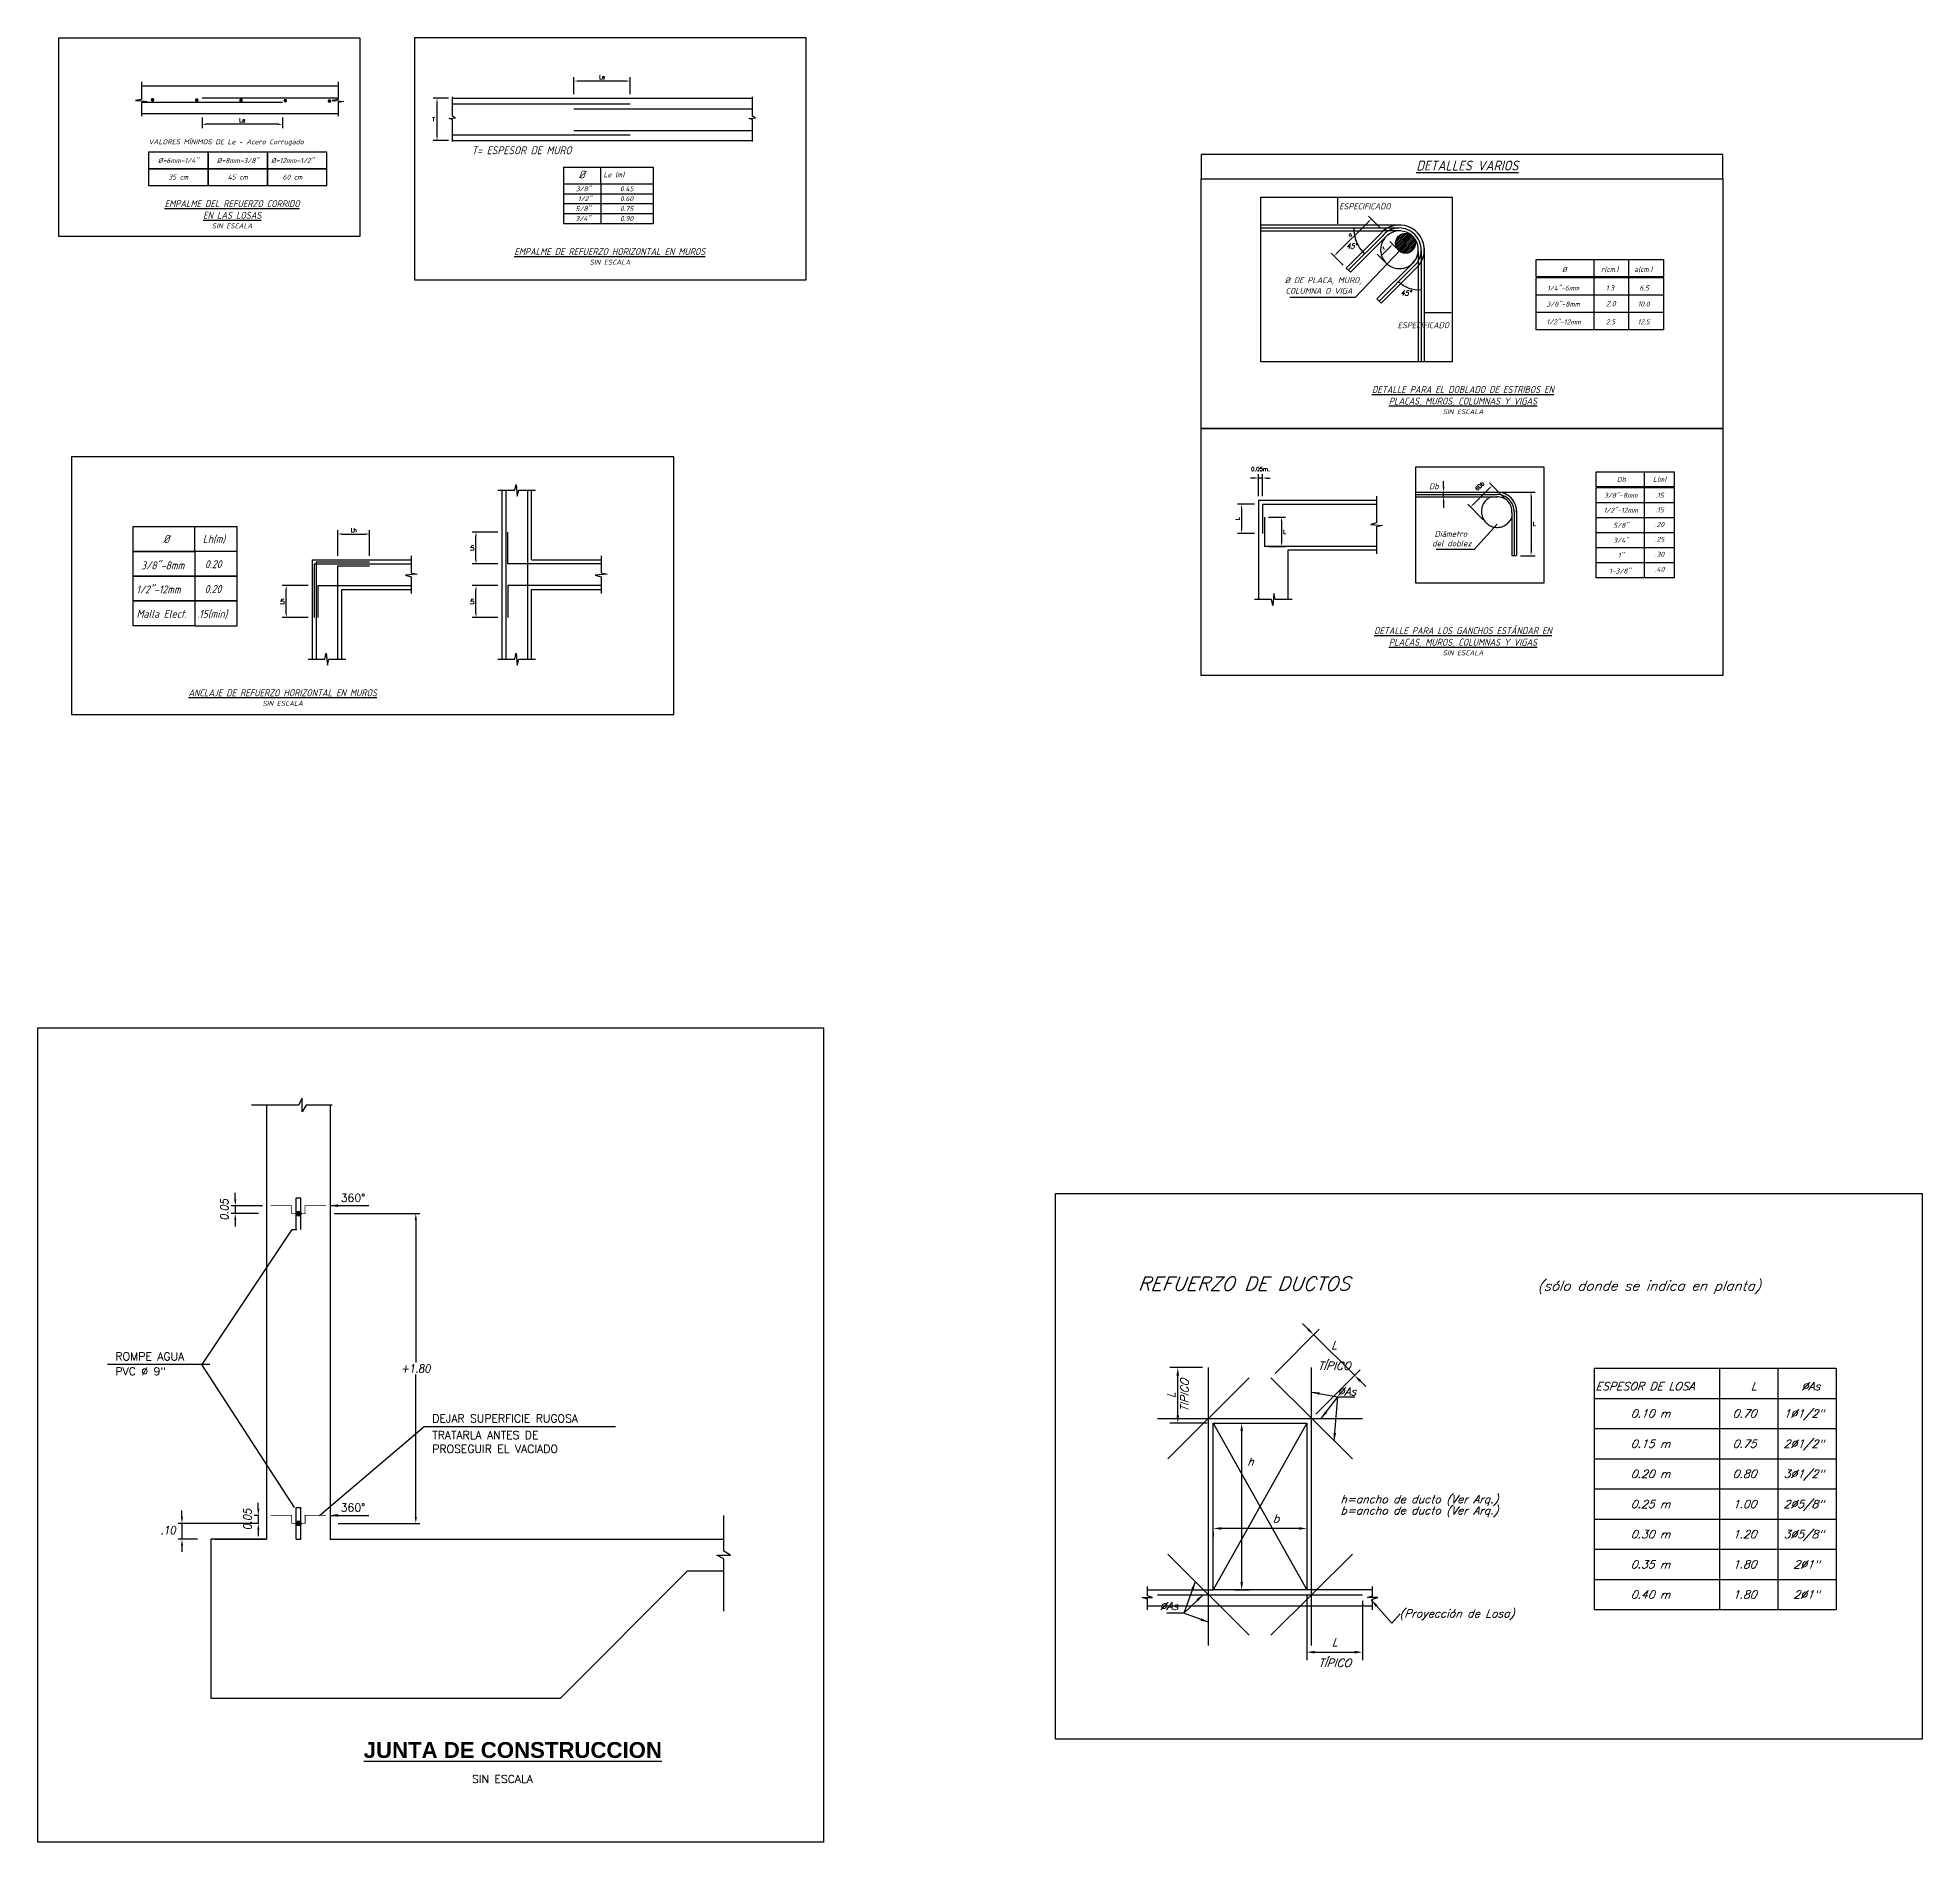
# Model space of a CAD drawing. Header units: metres. Extents: x -90 to 2507, y -28 to 972.
# Drawn here: x 21.06 to 44.79, y -27.05 to -4.32 of the extents above.
import ezdxf
from ezdxf.enums import TextEntityAlignment as Align

# ---------------------------------------------------------------- set-up
doc = ezdxf.new("R2010")
doc.units = ezdxf.units.M
doc.linetypes.add('CENTER', pattern=[50.8, 31.75, -6.35, 6.35, -6.35])
doc.linetypes.add('HIDDEN', pattern=[9.525, 6.35, -3.175])
for name, color, linetype in [('A-MURO', 6, 'Continuous'), ('C-CASCO-01', 1, 'Continuous'), ('C-FIERRO-04', 4, 'Continuous'), ('G-achurado', 9, 'Continuous'), ('G-acotado', 8, 'Continuous'), ('G-textos-notas', 7, 'Continuous'), ('G-textos-titulos', 4, 'Continuous')]:
    doc.layers.add(name, color=color, linetype=linetype)
doc.styles.add('01COTAS', font='romans.shx')
doc.styles.add('ISO', font='ISO.shx', dxfattribs={"oblique": 15, "height": 0.15})
doc.styles.add('LEROY100-50', font='ROMANS.shx', dxfattribs={"oblique": 20, "height": 0.125})
doc.styles.add('LEROY140-50', font='ROMANS.shx', dxfattribs={"oblique": 20, "height": 0.175})
doc.styles.add('LEROY80-50', font='ROMANS.shx', dxfattribs={"oblique": 20, "height": 0.1})
doc.styles.add('PRISMA-TEXTOS-GENERALES', font='isocp.shx', dxfattribs={"oblique": 15})
doc.styles.add('PRISMA-TEXTOS-SUBTITULOS', font='isocp.shx', dxfattribs={"oblique": 15})
doc.styles.add('ROMANS', font='romans.shx')
doc.styles.add('SANSSERIFBOLD', font='sasb____.pfb')
doc.styles.add('SEINTEC', font='romans.shx', dxfattribs={"width": 0.9, "oblique": 10, "height": 0.1})
doc.dimstyles.new('DIM-25-CORTE', dxfattribs={"dimscale": 0.025, "dimtxt": 2, "dimasz": 2, "dimexe": 2, "dimexo": 2, "dimgap": 1, "dimtad": 2, "dimtih": 1, "dimtoh": 1, "dimzin": 1, "dimdsep": 46, "dimtxsty": '01COTAS', "dimcen": 25, "dimclrd": 256, "dimclre": 256, "dimclrt": 7, "dimadec": 0, "dimazin": 0, "dimtfac": 1, "dimtmove": 2, "dimatfit": 3, "dimfxl": 1, "dimtolj": 1, "dimtzin": 0, "dimarcsym": 0})
doc.dimstyles.new('DIM-25-PLANTA', dxfattribs={"dimscale": 0.025, "dimtxt": 2, "dimasz": 2, "dimexe": 2, "dimexo": 2, "dimgap": 1, "dimtad": 1, "dimzin": 1, "dimdsep": 46, "dimtxsty": '01COTAS', "dimcen": 25, "dimclrd": 256, "dimclre": 256, "dimclrt": 7, "dimadec": 0, "dimazin": 0, "dimtfac": 1, "dimtmove": 2, "dimatfit": 3, "dimfxl": 1, "dimtolj": 1, "dimtzin": 0, "dimarcsym": 0})
doc.dimstyles.new('DIM-25C', dxfattribs={"dimscale": 0, "dimtxt": 0.1, "dimasz": 0.08, "dimexe": 0.05, "dimexo": 0.15, "dimgap": 0.025, "dimtad": 1, "dimtih": 1, "dimlfac": 0.5, "dimzin": 0, "dimdsep": 46, "dimtxsty": 'SEINTEC', "dimcen": 0.09, "dimclrd": 42, "dimclre": 42, "dimclrt": 42, "dimadec": 0, "dimazin": 0, "dimtfac": 0.666667, "dimtdec": 4, "dimtmove": 2, "dimatfit": 3, "dimfxl": 1, "dimtvp": 1.111111, "dimtolj": 1, "dimtzin": 0, "dimarcsym": 0})
doc.dimstyles.new('DIM-50A-PLANTA', dxfattribs={"dimscale": 0.05, "dimtxt": 2, "dimasz": 2, "dimexe": 2, "dimexo": 2, "dimgap": 1, "dimtad": 1, "dimzin": 1, "dimdsep": 46, "dimtxsty": '01COTAS', "dimcen": 25, "dimclrd": 251, "dimclre": 20, "dimclrt": 7, "dimazin": 0, "dimtfac": 1, "dimtmove": 2, "dimatfit": 3, "dimfxl": 1, "dimtolj": 1, "dimtzin": 0, "dimarcsym": 0})
doc.dimstyles.new('DIMENSIONAMIENTO-50', dxfattribs={"dimtxt": 0.1, "dimasz": 0.1, "dimexe": 0.1, "dimexo": 0.075, "dimgap": 0.075, "dimtad": 1, "dimzin": 4, "dimdsep": 46, "dimtxsty": 'LEROY80-50', "dimcen": 0.05, "dimdle": 0.001, "dimclrd": 256, "dimclre": 256, "dimclrt": 7, "dimadec": 0, "dimazin": 0, "dimtfac": 1, "dimtix": 1, "dimtmove": 0, "dimatfit": 3, "dimfxl": 0.2, "dimtolj": 1, "dimtzin": 0, "dimarcsym": 0})
doc.dimstyles.new('DIMENSIONAMIENTO-50 VER', dxfattribs={"dimtxt": 0.1, "dimasz": 0.1, "dimexe": 0.1, "dimexo": 0.075, "dimgap": 0.075, "dimtad": 2, "dimtih": 1, "dimtoh": 1, "dimzin": 4, "dimdsep": 46, "dimtxsty": 'LEROY80-50', "dimcen": 0.05, "dimdle": 0.001, "dimclrd": 256, "dimclre": 256, "dimclrt": 7, "dimadec": 0, "dimazin": 0, "dimtfac": 1, "dimtix": 1, "dimtmove": 0, "dimatfit": 3, "dimfxl": 0.2, "dimtolj": 1, "dimtzin": 0, "dimarcsym": 0})

# ---------------------------------------------------------------- blocks, each defined once
blk = doc.blocks.new('*D472')
at = {"layer": 'Defpoints', "color": 0, "transparency": 16777216}
for p in [(26.283, -5.083), (26.088, -5.615), (26.283, -5.615)]:
    blk.add_point(p, dxfattribs=at)
at = {"layer": 'G-acotado', "lineweight": -2, "transparency": 16777216}
for p, q in [((26.233, -5.083), (26.038, -5.083)), ((26.088, -5.133), (26.088, -5.565)), ((26.233, -5.615), (26.038, -5.615))]:
    blk.add_line(p, q, dxfattribs=at)
at = {"layer": 'G-acotado', "transparency": 16777216}
for points in [[(26.08, -5.133), (26.096, -5.133), (26.088, -5.083)], [(26.08, -5.565), (26.096, -5.565), (26.088, -5.615)]]:
    blk.add_solid(points, dxfattribs=at)
at = {"layer": 'G-acotado', "color": 7, "transparency": 16777216, "insert": (26.046, -5.349), "char_height": 0.05, "attachment_point": 5, "style": '01COTAS'}
blk.add_mtext('\\A1;T', dxfattribs=at)
blk = doc.blocks.new('*D473')
at = {"layer": 'Defpoints', "color": 0, "transparency": 16777216}
for p in [(27.811, -4.867), (27.811, -5.083), (28.52, -5.083)]:
    blk.add_point(p, dxfattribs=at)
at = {"layer": 'G-acotado', "lineweight": -2, "transparency": 16777216}
for p, q in [((27.811, -5.033), (27.811, -4.817)), ((28.47, -4.867), (27.861, -4.867)), ((28.52, -5.033), (28.52, -4.817))]:
    blk.add_line(p, q, dxfattribs=at)
at = {"layer": 'G-acotado', "transparency": 16777216}
for points in [[(27.861, -4.859), (27.861, -4.875), (27.811, -4.867)], [(28.47, -4.859), (28.47, -4.875), (28.52, -4.867)]]:
    blk.add_solid(points, dxfattribs=at)
at = {"layer": 'G-acotado', "color": 7, "transparency": 16777216, "insert": (28.166, -4.817), "char_height": 0.05, "attachment_point": 5, "style": '01COTAS'}
blk.add_mtext('\\A1;Le', dxfattribs=at)
blk = doc.blocks.new('*D474')
at = {"layer": 'Defpoints', "color": 0, "transparency": 16777216}
for p in [(26.579, -11.221), (26.904, -11.221), (26.904, -11.621)]:
    blk.add_point(p, dxfattribs=at)
at = {"layer": 'G-acotado', "lineweight": -2, "transparency": 16777216}
for p, q in [((26.854, -11.221), (26.529, -11.221)), ((26.579, -11.571), (26.579, -11.271)), ((26.854, -11.621), (26.529, -11.621))]:
    blk.add_line(p, q, dxfattribs=at)
at = {"layer": 'G-acotado', "transparency": 16777216}
for points in [[(26.571, -11.271), (26.588, -11.271), (26.579, -11.221)], [(26.571, -11.571), (26.588, -11.571), (26.579, -11.621)]]:
    blk.add_solid(points, dxfattribs=at)
at = {"layer": 'G-acotado', "color": 7, "transparency": 16777216, "insert": (26.529, -11.421), "char_height": 0.05, "attachment_point": 5, "rotation": 90, "style": '01COTAS'}
blk.add_mtext('\\A1;Lh', dxfattribs=at)
blk = doc.blocks.new('*D475')
at = {"layer": 'Defpoints', "color": 0, "transparency": 16777216}
for p in [(26.579, -10.546), (26.904, -10.546), (26.904, -10.946)]:
    blk.add_point(p, dxfattribs=at)
at = {"layer": 'G-acotado', "lineweight": -2, "transparency": 16777216}
for p, q in [((26.854, -10.546), (26.529, -10.546)), ((26.579, -10.896), (26.579, -10.596)), ((26.854, -10.946), (26.529, -10.946))]:
    blk.add_line(p, q, dxfattribs=at)
at = {"layer": 'G-acotado', "transparency": 16777216}
for points in [[(26.571, -10.596), (26.588, -10.596), (26.579, -10.546)], [(26.571, -10.896), (26.588, -10.896), (26.579, -10.946)]]:
    blk.add_solid(points, dxfattribs=at)
at = {"layer": 'G-acotado', "color": 7, "transparency": 16777216, "insert": (26.529, -10.746), "char_height": 0.05, "attachment_point": 5, "rotation": 90, "style": '01COTAS'}
blk.add_mtext('\\A1;Lh', dxfattribs=at)
blk = doc.blocks.new('*D476')
at = {"layer": 'Defpoints', "color": 0, "transparency": 16777216}
for p in [(24.19, -11.221), (24.515, -11.221), (24.515, -11.621)]:
    blk.add_point(p, dxfattribs=at)
at = {"layer": 'G-acotado', "lineweight": -2, "transparency": 16777216}
for p, q in [((24.465, -11.221), (24.14, -11.221)), ((24.19, -11.571), (24.19, -11.271)), ((24.465, -11.621), (24.14, -11.621))]:
    blk.add_line(p, q, dxfattribs=at)
at = {"layer": 'G-acotado', "transparency": 16777216}
for points in [[(24.181, -11.271), (24.198, -11.271), (24.19, -11.221)], [(24.181, -11.571), (24.198, -11.571), (24.19, -11.621)]]:
    blk.add_solid(points, dxfattribs=at)
at = {"layer": 'G-acotado', "color": 7, "transparency": 16777216, "insert": (24.14, -11.421), "char_height": 0.05, "attachment_point": 5, "rotation": 90, "style": '01COTAS'}
blk.add_mtext('\\A1;Lh', dxfattribs=at)
blk = doc.blocks.new('*D477')
at = {"layer": 'Defpoints', "color": 0, "transparency": 16777216}
for p in [(25.24, -10.571), (24.84, -10.896), (25.24, -10.896)]:
    blk.add_point(p, dxfattribs=at)
at = {"layer": 'G-acotado', "lineweight": -2, "transparency": 16777216}
for p, q in [((24.84, -10.846), (24.84, -10.521)), ((24.89, -10.571), (25.19, -10.571)), ((25.24, -10.846), (25.24, -10.521))]:
    blk.add_line(p, q, dxfattribs=at)
at = {"layer": 'G-acotado', "transparency": 16777216}
for points in [[(24.89, -10.562), (24.89, -10.579), (24.84, -10.571)], [(25.19, -10.562), (25.19, -10.579), (25.24, -10.571)]]:
    blk.add_solid(points, dxfattribs=at)
at = {"layer": 'G-acotado', "color": 7, "transparency": 16777216, "insert": (25.04, -10.521), "char_height": 0.05, "attachment_point": 5, "style": '01COTAS'}
blk.add_mtext('\\A1;Lh', dxfattribs=at)
blk = doc.blocks.new('*D478')
at = {"layer": 'Defpoints', "color": 0, "transparency": 16777216}
for p in [(23.13, -5.277), (23.13, -5.411), (24.142, -5.277)]:
    blk.add_point(p, dxfattribs=at)
at = {"layer": 'G-acotado', "lineweight": -2, "transparency": 16777216}
for p, q in [((23.13, -5.327), (23.13, -5.461)), ((24.092, -5.411), (23.18, -5.411)), ((24.142, -5.327), (24.142, -5.461))]:
    blk.add_line(p, q, dxfattribs=at)
at = {"layer": 'G-acotado', "transparency": 16777216}
for points in [[(23.18, -5.403), (23.18, -5.42), (23.13, -5.411)], [(24.092, -5.403), (24.092, -5.42), (24.142, -5.411)]]:
    blk.add_solid(points, dxfattribs=at)
at = {"layer": 'G-acotado', "color": 7, "transparency": 16777216, "insert": (23.636, -5.361), "char_height": 0.05, "attachment_point": 5, "style": '01COTAS'}
blk.add_mtext('\\A1;Le', dxfattribs=at)
blk = doc.blocks.new('*D479')
at = {"layer": 'Defpoints', "color": 0, "transparency": 16777216}
for p in [(36.432, -9.866), (36.432, -10.144), (36.482, -10.144)]:
    blk.add_point(p, dxfattribs=at)
at = {"layer": 'G-acotado', "lineweight": -2, "transparency": 16777216}
for p, q in [((36.382, -9.866), (36.332, -9.866)), ((36.432, -10.094), (36.432, -9.816)), ((36.482, -9.866), (36.432, -9.866)), ((36.482, -10.094), (36.482, -9.816)), ((36.532, -9.866), (36.582, -9.866))]:
    blk.add_line(p, q, dxfattribs=at)
at = {"layer": 'G-acotado', "transparency": 16777216}
for points in [[(36.382, -9.857), (36.382, -9.874), (36.432, -9.866)], [(36.532, -9.857), (36.532, -9.874), (36.482, -9.866)]]:
    blk.add_solid(points, dxfattribs=at)
at = {"layer": 'G-acotado', "color": 7, "transparency": 16777216, "insert": (36.457, -9.753), "char_height": 0.05, "attachment_point": 5, "style": '01COTAS'}
blk.add_mtext('\\A1;0.05m.', dxfattribs=at)
blk = doc.blocks.new('*D480')
at = {"layer": 'Defpoints', "color": 0, "transparency": 16777216}
for p in [(36.432, -10.194), (36.218, -10.563), (36.432, -10.563)]:
    blk.add_point(p, dxfattribs=at)
at = {"layer": 'G-acotado', "lineweight": -2, "transparency": 16777216}
for p, q in [((36.382, -10.194), (36.168, -10.194)), ((36.218, -10.244), (36.218, -10.513)), ((36.382, -10.563), (36.168, -10.563))]:
    blk.add_line(p, q, dxfattribs=at)
at = {"layer": 'G-acotado', "transparency": 16777216}
for points in [[(36.21, -10.244), (36.226, -10.244), (36.218, -10.194)], [(36.21, -10.513), (36.226, -10.513), (36.218, -10.563)]]:
    blk.add_solid(points, dxfattribs=at)
at = {"layer": 'G-acotado', "color": 7, "transparency": 16777216, "insert": (36.168, -10.379), "char_height": 0.05, "attachment_point": 5, "rotation": 90, "style": '01COTAS'}
blk.add_mtext('\\A1;L', dxfattribs=at)
blk = doc.blocks.new('*D481')
at = {"layer": 'Defpoints', "color": 0, "transparency": 16777216}
for p in [(36.507, -10.359), (36.507, -10.728), (36.722, -10.728)]:
    blk.add_point(p, dxfattribs=at)
at = {"layer": 'G-acotado', "lineweight": -2, "transparency": 16777216}
for p, q in [((36.557, -10.359), (36.772, -10.359)), ((36.722, -10.409), (36.722, -10.678)), ((36.557, -10.728), (36.772, -10.728))]:
    blk.add_line(p, q, dxfattribs=at)
at = {"layer": 'G-acotado', "transparency": 16777216}
for points in [[(36.713, -10.409), (36.73, -10.409), (36.722, -10.359)], [(36.713, -10.678), (36.73, -10.678), (36.722, -10.728)]]:
    blk.add_solid(points, dxfattribs=at)
at = {"layer": 'G-acotado', "color": 7, "transparency": 16777216, "insert": (36.761, -10.544), "char_height": 0.05, "attachment_point": 5, "style": '01COTAS'}
blk.add_mtext('\\A1;L', dxfattribs=at)
blk = doc.blocks.new('*D482')
at = {"layer": 'Defpoints', "color": 0, "transparency": 16777216}
for p in [(39.432, -10.044), (39.683, -10.844), (39.865, -10.844)]:
    blk.add_point(p, dxfattribs=at)
at = {"layer": 'G-acotado', "lineweight": -2, "transparency": 16777216}
for p, q in [((39.482, -10.044), (39.915, -10.044)), ((39.865, -10.094), (39.865, -10.794)), ((39.733, -10.844), (39.915, -10.844))]:
    blk.add_line(p, q, dxfattribs=at)
at = {"layer": 'G-acotado', "transparency": 16777216}
for points in [[(39.857, -10.094), (39.874, -10.094), (39.865, -10.044)], [(39.857, -10.794), (39.874, -10.794), (39.865, -10.844)]]:
    blk.add_solid(points, dxfattribs=at)
at = {"layer": 'G-acotado', "color": 7, "transparency": 16777216, "insert": (39.905, -10.444), "char_height": 0.05, "attachment_point": 5, "style": '01COTAS'}
blk.add_mtext('\\A1;L', dxfattribs=at)
blk = doc.blocks.new('*D483')
at = {"layer": 'Defpoints', "color": 0, "transparency": 16777216}
for p in [(39.573, -10.158), (39.103, -10.231), (39.299, -10.429)]:
    blk.add_point(p, dxfattribs=at)
at = {"layer": 'G-acotado', "lineweight": -2, "transparency": 16777216}
for p, q in [((39.537, -10.123), (39.342, -9.925)), ((39.264, -10.394), (39.068, -10.196)), ((39.341, -9.995), (39.139, -10.196))]:
    blk.add_line(p, q, dxfattribs=at)
at = {"layer": 'G-acotado', "transparency": 16777216}
for points in [[(39.335, -9.989), (39.347, -10.001), (39.377, -9.96)], [(39.133, -10.19), (39.144, -10.202), (39.103, -10.231)]]:
    blk.add_solid(points, dxfattribs=at)
at = {"layer": 'G-acotado', "color": 7, "transparency": 16777216, "insert": (39.219, -9.968), "char_height": 0.05, "attachment_point": 5, "rotation": 44.6888, "style": '01COTAS'}
blk.add_mtext('\\A1;6Db', dxfattribs=at)
blk = doc.blocks.new('*D484')
at = {"layer": 'Defpoints', "color": 0, "transparency": 16777216}
for p in [(37.854, -6.603), (38.005, -6.754), (37.537, -7.222)]:
    blk.add_point(p, dxfattribs=at)
at = {"layer": 'G-acotado', "lineweight": -2, "transparency": 16777216}
for p, q in [((37.421, -7.035), (37.818, -6.638)), ((37.97, -6.719), (37.818, -6.567)), ((37.501, -7.187), (37.35, -7.035))]:
    blk.add_line(p, q, dxfattribs=at)
at = {"layer": 'G-acotado', "transparency": 16777216}
for points in [[(37.812, -6.632), (37.824, -6.644), (37.854, -6.603)], [(37.415, -7.029), (37.427, -7.041), (37.385, -7.07)]]:
    blk.add_solid(points, dxfattribs=at)
at = {"layer": 'G-acotado', "color": 7, "transparency": 16777216, "insert": (37.584, -6.801), "char_height": 0.05, "attachment_point": 5, "rotation": 44.9585, "style": '01COTAS'}
blk.add_mtext('\\A1;a', dxfattribs=at)
blk = doc.blocks.new('*D485')
at = {"layer": 'Defpoints', "color": 0, "transparency": 16777216}
for p in [(38.122, -6.923), (38.211, -7.011), (38.051, -7.17)]:
    blk.add_point(p, dxfattribs=at)
at = {"layer": 'G-acotado', "lineweight": -2, "transparency": 16777216}
for p, q in [((38.016, -7.134), (37.928, -7.046)), ((37.999, -7.046), (38.087, -6.958)), ((38.175, -6.975), (38.087, -6.887))]:
    blk.add_line(p, q, dxfattribs=at)
at = {"layer": 'G-acotado', "transparency": 16777216}
for points in [[(37.993, -7.04), (38.004, -7.052), (37.963, -7.082)], [(38.081, -6.952), (38.093, -6.964), (38.122, -6.923)]]:
    blk.add_solid(points, dxfattribs=at)
at = {"layer": 'G-acotado', "color": 7, "transparency": 16777216, "insert": (38.007, -6.967), "char_height": 0.05, "attachment_point": 5, "rotation": 44.9585, "style": '01COTAS'}
blk.add_mtext('\\A1;r', dxfattribs=at)
blk = doc.blocks.new('*D486')
at = {"layer": 'Defpoints', "color": 0, "transparency": 16777216}
for p in [(24.642, -19.129), (25.821, -19.129), (24.692, -23.029)]:
    blk.add_point(p, dxfattribs=at)
at = {"layer": 'G-acotado', "lineweight": -2, "transparency": 16777216}
for p, q in [((24.792, -19.129), (25.871, -19.129)), ((25.821, -19.209), (25.821, -21.004)), ((25.821, -22.949), (25.821, -21.154)), ((24.842, -23.029), (25.871, -23.029))]:
    blk.add_line(p, q, dxfattribs=at)
at = {"layer": 'G-acotado', "transparency": 16777216}
for points in [[(25.808, -19.209), (25.835, -19.209), (25.821, -19.129)], [(25.808, -22.949), (25.835, -22.949), (25.821, -23.029)]]:
    blk.add_solid(points, dxfattribs=at)
at = {"layer": 'G-acotado', "color": 7, "transparency": 16777216, "insert": (25.821, -21.079), "char_height": 0.1, "attachment_point": 5, "style": 'SEINTEC'}
blk.add_mtext('\\A1;+1.80', dxfattribs=at)
blk = doc.blocks.new('*D487')
at = {"layer": 'Defpoints', "color": 0, "transparency": 16777216}
for p in [(22.877, -23.229), (23.222, -23.229), (23.992, -23.029)]:
    blk.add_point(p, dxfattribs=at)
at = {"layer": 'G-acotado', "lineweight": -2, "transparency": 16777216}
for p, q in [((22.877, -22.949), (22.877, -22.869)), ((23.842, -23.029), (22.827, -23.029)), ((23.072, -23.229), (22.827, -23.229)), ((22.877, -23.029), (22.877, -23.229)), ((22.877, -23.309), (22.877, -23.389))]:
    blk.add_line(p, q, dxfattribs=at)
at = {"layer": 'G-acotado', "transparency": 16777216}
for points in [[(22.864, -22.949), (22.89, -22.949), (22.877, -23.029)], [(22.864, -23.309), (22.89, -23.309), (22.877, -23.229)]]:
    blk.add_solid(points, dxfattribs=at)
at = {"layer": 'G-acotado', "color": 7, "transparency": 16777216, "insert": (22.703, -23.115), "char_height": 0.1, "attachment_point": 5, "style": 'SEINTEC'}
blk.add_mtext('\\A1;.10', dxfattribs=at)
blk = doc.blocks.new('*D580')
at = {"layer": 'Defpoints', "color": 0, "transparency": 16777216}
for p in [(23.992, -22.929), (23.838, -23.029), (23.992, -23.029)]:
    blk.add_point(p, dxfattribs=at)
at = {"layer": 'G-acotado', "lineweight": -2, "transparency": 16777216}
for p, q in [((23.838, -22.849), (23.838, -22.769)), ((23.842, -22.929), (23.788, -22.929)), ((23.838, -22.929), (23.838, -23.029)), ((23.842, -23.029), (23.788, -23.029)), ((23.838, -23.109), (23.838, -23.189))]:
    blk.add_line(p, q, dxfattribs=at)
at = {"layer": 'G-acotado', "transparency": 16777216}
for points in [[(23.825, -22.849), (23.852, -22.849), (23.838, -22.929)], [(23.825, -23.109), (23.852, -23.109), (23.838, -23.029)]]:
    blk.add_solid(points, dxfattribs=at)
at = {"layer": 'G-acotado', "color": 7, "transparency": 16777216, "insert": (23.701, -22.979), "char_height": 0.1, "attachment_point": 5, "rotation": 90, "style": 'SEINTEC'}
blk.add_mtext('\\A1;0.05', dxfattribs=at)
blk = doc.blocks.new('*D488')
at = {"layer": 'Defpoints', "color": 0, "transparency": 16777216}
for p in [(23.548, -19.129), (23.992, -19.129), (24.042, -19.029)]:
    blk.add_point(p, dxfattribs=at)
at = {"layer": 'G-acotado', "lineweight": -2, "transparency": 16777216}
for p, q in [((23.548, -18.949), (23.548, -18.869)), ((23.892, -19.029), (23.498, -19.029)), ((23.842, -19.129), (23.498, -19.129)), ((23.548, -19.029), (23.548, -19.129)), ((23.548, -19.209), (23.548, -19.289))]:
    blk.add_line(p, q, dxfattribs=at)
at = {"layer": 'G-acotado', "transparency": 16777216}
for points in [[(23.535, -18.949), (23.561, -18.949), (23.548, -19.029)], [(23.535, -19.209), (23.561, -19.209), (23.548, -19.129)]]:
    blk.add_solid(points, dxfattribs=at)
at = {"layer": 'G-acotado', "color": 7, "transparency": 16777216, "insert": (23.411, -19.079), "char_height": 0.1, "attachment_point": 5, "rotation": 90, "style": 'SEINTEC'}
blk.add_mtext('\\A1;0.05', dxfattribs=at)
blk = doc.blocks.new('*D581')
at = {"layer": 'Defpoints', "color": 0, "transparency": 16777216}
for p in [(36.589, -21.198), (37.642, -21.165), (37.102, -21.708)]:
    blk.add_point(p, dxfattribs=at)
at = {"layer": 'G-acotado', "lineweight": -2, "transparency": 16777216}
for p, q in [((36.642, -21.144), (37.199, -20.584)), ((37.057, -20.585), (36.987, -20.514)), ((37.128, -20.655), (37.642, -21.165)), ((37.155, -21.655), (37.712, -21.094)), ((37.713, -21.236), (37.783, -21.306))]:
    blk.add_line(p, q, dxfattribs=at)
at = {"layer": 'G-acotado', "transparency": 16777216}
for points in [[(37.069, -20.573), (37.046, -20.596), (37.128, -20.655)], [(37.724, -21.224), (37.701, -21.248), (37.642, -21.165)]]:
    blk.add_solid(points, dxfattribs=at)
at = {"layer": 'G-acotado', "color": 7, "transparency": 16777216, "char_height": 0.1, "attachment_point": 5, "style": 'LEROY80-50'}
for s, insert in [('\\A1;L', (37.385, -20.785)), ('\\A1;TÍPICO', (37.385, -21.045))]:
    blk.add_mtext(s, dxfattribs=dict(at, insert=insert))
blk = doc.blocks.new('*D582')
at = {"layer": 'Defpoints', "color": 0, "transparency": 16777216}
for p in [(36.057, -21.768), (36.057, -23.868), (36.221, -23.868)]:
    blk.add_point(p, dxfattribs=at)
at = {"layer": 'G-acotado', "lineweight": -2, "transparency": 16777216}
for p, q in [((36.132, -21.768), (36.321, -21.768)), ((36.221, -21.868), (36.221, -23.768)), ((36.132, -23.868), (36.321, -23.868))]:
    blk.add_line(p, q, dxfattribs=at)
at = {"layer": 'G-acotado', "transparency": 16777216}
for points in [[(36.205, -21.868), (36.238, -21.868), (36.221, -21.768)], [(36.205, -23.768), (36.238, -23.768), (36.221, -23.868)]]:
    blk.add_solid(points, dxfattribs=at)
at = {"layer": 'G-acotado', "color": 7, "transparency": 16777216, "insert": (36.331, -22.252), "char_height": 0.1, "attachment_point": 5, "style": 'LEROY80-50'}
blk.add_mtext('\\A1;h', dxfattribs=at)
blk = doc.blocks.new('*D583')
at = {"layer": 'Defpoints', "color": 0, "ltscale": 2, "transparency": 16777216}
for p in [(35.863, -23.069), (35.863, -23.093), (37.042, -23.069)]:
    blk.add_point(p, dxfattribs=at)
at = {"layer": 'G-acotado', "lineweight": -2, "ltscale": 2, "transparency": 16777216}
for p, q in [((35.863, -23.144), (35.863, -23.193)), ((36.942, -23.093), (35.963, -23.093)), ((37.042, -23.144), (37.042, -23.193))]:
    blk.add_line(p, q, dxfattribs=at)
at = {"layer": 'G-acotado', "ltscale": 2, "transparency": 16777216}
for points in [[(35.963, -23.077), (35.963, -23.11), (35.863, -23.093)], [(36.942, -23.077), (36.942, -23.11), (37.042, -23.093)]]:
    blk.add_solid(points, dxfattribs=at)
at = {"layer": 'G-acotado', "color": 7, "ltscale": 2, "transparency": 16777216, "insert": (36.653, -22.968), "char_height": 0.1, "attachment_point": 5, "style": 'LEROY80-50'}
blk.add_mtext('\\A1;b', dxfattribs=at)
blk = doc.blocks.new('*D584')
at = {"layer": 'Defpoints', "color": 0, "ltscale": 2, "transparency": 16777216}
for p in [(35.417, -21.068), (35.803, -21.068), (35.863, -21.768)]:
    blk.add_point(p, dxfattribs=at)
at = {"layer": 'G-acotado', "lineweight": -2, "ltscale": 2, "transparency": 16777216}
for p, q in [((35.728, -21.068), (35.317, -21.068)), ((35.417, -21.668), (35.417, -21.168)), ((35.788, -21.768), (35.317, -21.768))]:
    blk.add_line(p, q, dxfattribs=at)
at = {"layer": 'G-acotado', "ltscale": 2, "transparency": 16777216}
for points in [[(35.4, -21.168), (35.433, -21.168), (35.417, -21.068)], [(35.4, -21.668), (35.433, -21.668), (35.417, -21.768)]]:
    blk.add_solid(points, dxfattribs=at)
at = {"layer": 'G-acotado', "color": 7, "ltscale": 2, "transparency": 16777216, "insert": (35.417, -21.418), "char_height": 0.1, "attachment_point": 5, "rotation": 90, "style": 'LEROY80-50'}
blk.add_mtext('\\A1;L\\PTIPICO', dxfattribs=at)
blk = doc.blocks.new('*D585')
at = {"layer": 'Defpoints', "color": 0, "transparency": 16777216}
for p in [(37.042, -23.868), (37.742, -23.928), (37.742, -24.651)]:
    blk.add_point(p, dxfattribs=at)
at = {"layer": 'G-acotado', "lineweight": -2, "transparency": 16777216}
for p, q in [((37.042, -23.943), (37.042, -24.751)), ((37.742, -24.003), (37.742, -24.751)), ((37.142, -24.651), (37.642, -24.651))]:
    blk.add_line(p, q, dxfattribs=at)
at = {"layer": 'G-acotado', "transparency": 16777216}
for points in [[(37.142, -24.634), (37.142, -24.668), (37.042, -24.651)], [(37.642, -24.634), (37.642, -24.668), (37.742, -24.651)]]:
    blk.add_solid(points, dxfattribs=at)
at = {"layer": 'G-acotado', "color": 7, "transparency": 16777216, "char_height": 0.1, "attachment_point": 5, "style": 'LEROY80-50'}
for s, insert in [('\\A1;L', (37.392, -24.526)), ('\\A1;TÍPICO', (37.392, -24.786))]:
    blk.add_mtext(s, dxfattribs=dict(at, insert=insert))

msp = doc.modelspace()

# ---------------------------------------------------------------- hatches: boundary and pattern name
for points in [[(24.3739, -19.1293, 1), (24.3139, -19.1293, 1)], [(24.3751, -23.0288, 1), (24.3151, -23.0288, 1)]]:
    msp.add_hatch(color=256).paths.add_polyline_path(points)
at = {"layer": 'G-achurado'}
h = msp.add_hatch(dxfattribs=at)
h.set_pattern_fill('ANSI31', color=256, scale=0.004999, style=0)
h.set_pattern_definition([(45, (-206.390987, -97.949813), (-0.0112241976, 0.0112241976), [])])
h.paths.add_polyline_path([(38.4092, -6.9099, 1), (38.1592, -6.9099, 1)])

# ---------------------------------------------------------------- linework, layer by layer
for p, q in [((23.2046, -5.9722), (22.4559, -5.9722)), ((24.7018, -5.9722), (23.9532, -5.9722)), ((27.681, -5.9507), (27.681, -6.6607)), ((27.681, -5.9507), (28.81, -5.9507)), ((27.681, -6.1607), (28.81, -6.1607)), ((28.1513, -6.1607), (28.1513, -6.6607)), ((28.81, -5.9507), (28.81, -6.6607)), ((27.681, -6.2857), (28.81, -6.2857)), ((27.681, -6.4107), (28.81, -6.4107)), ((27.681, -6.5357), (28.81, -6.5357)), ((27.681, -6.6607), (28.81, -6.6607)), ((22.2623, -10.4768), (23.5735, -10.4768)), ((22.2623, -10.7893), (22.2623, -10.4768)), ((23.0371, -10.7893), (23.0371, -10.4768)), ((23.5735, -10.7893), (23.5735, -10.4768)), ((23.5735, -10.7893), (22.2623, -10.7893))]:
    msp.add_line(p, q)
at = {"ltscale": 0.75}
msp.add_line((28.1513, -6.1607), (28.1513, -5.9507), dxfattribs=at)
for points in [[(22.4559, -5.9722), (23.2046, -5.9722), (23.2046, -5.7634), (22.4559, -5.7634)], [(23.2046, -5.9722), (23.9532, -5.9722), (23.9532, -5.7634), (23.2046, -5.7634)], [(23.9532, -5.9722), (24.7018, -5.9722), (24.7018, -5.7634), (23.9532, -5.7634)], [(22.4559, -6.181), (23.2046, -6.181), (23.2046, -5.9722), (22.4559, -5.9722)], [(23.2046, -6.181), (23.9532, -6.181), (23.9532, -5.9722), (23.2046, -5.9722)], [(23.9532, -6.181), (24.7018, -6.181), (24.7018, -5.9722), (23.9532, -5.9722)], [(22.2623, -10.7893), (23.0371, -10.7893), (23.0371, -11.1018), (22.2623, -11.1018)], [(23.0371, -11.1018), (23.5735, -11.1018), (23.5735, -10.7893), (23.0371, -10.7893)], [(22.2623, -11.1018), (23.0371, -11.1018), (23.0371, -11.4143), (22.2623, -11.4143)], [(23.0371, -11.4143), (23.5735, -11.4143), (23.5735, -11.1018), (23.0371, -11.1018)], [(22.2623, -11.4143), (23.0371, -11.4143), (23.0371, -11.7268), (22.2623, -11.7268)], [(23.0371, -11.7268), (23.5735, -11.7268), (23.5735, -11.4143), (23.0371, -11.4143)]]:
    msp.add_lwpolyline(points, close=True)
for points in [[(24.3139, -18.9293), (24.3739, -18.9293)], [(24.3139, -19.3293), (24.3139, -18.9293)], [(24.3739, -19.3293), (24.3739, -18.9293)], [(24.2639, -19.3293), (24.3239, -19.3293)], [(24.3151, -22.8288), (24.3751, -22.8288)], [(24.3151, -23.2288), (24.3151, -22.8288)], [(24.3751, -23.2288), (24.3751, -22.8288)], [(24.3151, -23.2288), (24.3751, -23.2288)]]:
    msp.add_lwpolyline(points)
at = {"const_width": 0.01}
for points in [[(23.9923, -19.0285), (24.2574, -19.0293), (24.2574, -19.1293), (24.4272, -19.1285), (24.4272, -19.0285), (24.6923, -19.0291)], [(23.9923, -22.9288), (24.2586, -22.9288), (24.2586, -23.0288), (24.4285, -23.028), (24.4285, -22.928), (24.6923, -22.9279)]]:
    msp.add_lwpolyline(points, dxfattribs=at)
for centre in [(24.3439, -19.1293), (24.3451, -23.0288)]:
    msp.add_circle(centre, 0.03)
at = {"color": 1}
msp.add_solid([(24.8384, -22.9119), (24.8384, -22.9452), (24.7384, -22.9285)], dxfattribs=at)
at = {"layer": 'A-MURO'}
for p, q in [((23.9423, -17.7617), (23.9423, -23.2285)), ((23.9423, -23.2285), (23.2423, -23.2285)), ((23.2423, -23.2285), (23.2423, -25.2285)), ((27.6423, -25.2285), (29.2423, -23.6285)), ((29.2423, -23.6285), (29.6986, -23.6285)), ((23.2423, -25.2285), (27.6423, -25.2285))]:
    msp.add_line(p, q, dxfattribs=at)
for points in [[(24.742, -17.7693), (24.742, -23.2362)], [(23.2923, -23.2285), (23.9423, -23.2285)], [(24.742, -23.2285), (29.6986, -23.2285)]]:
    msp.add_lwpolyline(points, dxfattribs=at)
at = {"layer": 'C-CASCO-01'}
for p, q in [((22.3659, -4.9254), (24.8421, -4.9254)), ((26.283, -5.0832), (30.0609, -5.0832)), ((22.3659, -5.277), (24.8421, -5.277)), ((26.283, -5.6153), (30.0609, -5.6153)), ((36.4622, -6.6793), (38.2182, -6.6793)), ((36.4622, -6.7543), (38.0051, -6.7543)), ((37.9699, -6.7896), (37.5367, -7.2221)), ((38.0253, -6.8404), (37.5896, -7.2751)), ((38.2083, -6.7542), (38.0051, -6.7543)), ((38.4453, -7.0072), (38.4453, -8.4042)), ((38.5203, -6.9738), (38.5203, -8.4042)), ((37.5367, -7.2221), (37.5896, -7.2751)), ((38.3686, -7.1669), (37.9242, -7.6104)), ((38.4453, -7.1963), (37.9772, -7.6635)), ((37.9242, -7.6104), (37.9772, -7.6635))]:
    msp.add_line(p, q, dxfattribs=at)
at = {"layer": 'C-CASCO-01', "ltscale": 0.75}
for p, q in [((39.9276, -7.3318), (39.9276, -7.113)), ((39.9276, -7.113), (41.5352, -7.113)), ((40.6602, -7.3318), (40.6602, -7.113)), ((41.0977, -7.3318), (41.0977, -7.113)), ((41.5352, -7.3318), (41.5352, -7.113)), ((41.5352, -7.3318), (39.9276, -7.3318)), ((41.5352, -7.3449), (39.9276, -7.3449)), ((39.9276, -8.0011), (39.9276, -7.3449)), ((40.6602, -8.0011), (40.6602, -7.3449)), ((41.0977, -8.0011), (41.0977, -7.3449)), ((41.5352, -8.0011), (41.5352, -7.3449)), ((41.5352, -7.5636), (39.9276, -7.5636)), ((41.5352, -7.7823), (39.9276, -7.7823)), ((41.5352, -8.0011), (39.9276, -8.0011)), ((38.4157, -9.7256), (40.0281, -9.7256)), ((38.4157, -11.1879), (38.4157, -9.7256)), ((40.6837, -9.7882), (41.673, -9.7882)), ((40.6837, -9.9771), (40.6837, -9.7882)), ((41.295, -9.9771), (41.295, -9.7882)), ((41.673, -9.9771), (41.673, -9.7882)), ((26.9045, -10.0207), (26.9045, -12.1457)), ((27.2795, -10.8957), (27.2795, -10.0207)), ((36.4323, -10.1443), (37.921, -10.1443)), ((36.4323, -10.1443), (36.4323, -11.3941)), ((38.4157, -10.0436), (39.4475, -10.0436)), ((38.4157, -10.1021), (39.433, -10.1021)), ((41.673, -9.9771), (40.6837, -9.9771)), ((40.6837, -11.1224), (40.6837, -9.9885)), ((41.673, -9.9885), (40.6837, -9.9885)), ((41.673, -10.1775), (40.6837, -10.1775)), ((41.295, -11.1224), (41.295, -9.9885)), ((41.673, -11.1224), (41.673, -9.9885)), ((39.6246, -10.2994), (39.6246, -10.8435)), ((39.6831, -10.2733), (39.6831, -10.8435)), ((41.673, -10.3664), (40.6837, -10.3664)), ((41.673, -10.5554), (40.6837, -10.5554)), ((24.5146, -10.8957), (25.7646, -10.8957)), ((24.5146, -10.8957), (24.5146, -12.1457)), ((27.2795, -10.8957), (28.1545, -10.8957)), ((36.8073, -10.7692), (37.921, -10.7692)), ((36.8073, -11.3941), (36.8073, -10.7692)), ((39.6246, -10.8435), (39.6831, -10.8435)), ((41.673, -10.7444), (40.6837, -10.7444)), ((41.673, -10.9334), (40.6837, -10.9334)), ((41.673, -11.1224), (40.6837, -11.1224)), ((24.8896, -11.2707), (25.7646, -11.2707)), ((24.8896, -12.1457), (24.8896, -11.2707)), ((27.2795, -11.2707), (28.1545, -11.2707)), ((27.2795, -12.1457), (27.2795, -11.2707)), ((40.0281, -11.1879), (38.4157, -11.1879)), ((40.6584, -21.0756), (40.6584, -24.1156)), ((40.6584, -21.0756), (43.7076, -21.0756)), ((42.2367, -21.0756), (42.2367, -24.1156)), ((42.9722, -21.0756), (42.9722, -24.1156)), ((43.7076, -21.0756), (43.7076, -24.1156)), ((40.6584, -21.4556), (43.7076, -21.4556)), ((40.6584, -21.8356), (43.7076, -21.8356)), ((40.6584, -22.2156), (43.7076, -22.2156)), ((40.6584, -22.5956), (43.7076, -22.5956)), ((40.6584, -22.9756), (43.7076, -22.9756)), ((40.6584, -23.3556), (43.7076, -23.3556)), ((40.6584, -23.3556), (43.7076, -23.3556)), ((40.6584, -23.7356), (43.7076, -23.7356)), ((40.6584, -24.1156), (43.7076, -24.1156))]:
    msp.add_line(p, q, dxfattribs=at)
at = {"layer": 'C-CASCO-01', "linetype": 'HIDDEN', "ltscale": 5}
for p, q in [((35.0345, -23.8677), (35.8625, -23.8677)), ((37.8703, -23.8677), (37.0423, -23.8677)), ((35.0345, -24.0677), (37.8703, -24.0677))]:
    msp.add_line(p, q, dxfattribs=at)
at = {"layer": 'C-CASCO-01', "ltscale": 0.75}
for points in [[(21.3267, -4.321), (25.1161, -4.321), (25.1161, -6.8234), (21.3267, -6.8234)], [(25.8057, -4.321), (25.8057, -7.371), (30.7362, -7.371), (30.7362, -4.321)], [(35.7092, -6.0978), (42.2818, -6.0978), (42.2818, -5.7914), (35.7092, -5.7914)], [(35.7092, -6.0978), (42.2818, -6.0978), (42.2818, -9.2442), (35.7092, -9.2442)], [(36.4622, -6.3294), (38.8703, -6.3294), (38.8703, -8.4042), (36.4622, -8.4042)], [(35.7092, -9.2442), (42.2818, -9.2442), (42.2818, -12.3522), (35.7092, -12.3522)], [(29.0705, -12.8448), (29.0705, -9.5984), (21.4843, -9.5984), (21.4843, -12.8448)], [(21.0599, -16.7902), (30.9571, -16.7902), (30.9571, -27.0453), (21.0599, -27.0453)], [(33.8761, -18.8748), (44.7921, -18.8748), (44.7921, -25.7479), (33.8761, -25.7479)]]:
    msp.add_lwpolyline(points, close=True, dxfattribs=at)
msp.add_lwpolyline([(40.0281, -9.7256), (40.0281, -11.1879)], dxfattribs=at)
at = {"layer": 'C-CASCO-01', "linetype": 'Continuous'}
for points in [[(24.767, -17.7617), (24.4399, -17.7617), (24.3923, -17.8469), (24.3923, -17.6764), (24.3447, -17.7617), (23.7538, -17.7617)], [(29.6986, -24.1334), (29.6986, -23.4761), (29.6134, -23.4285), (29.7839, -23.4285), (29.6986, -23.3809), (29.6986, -22.931)]]:
    msp.add_lwpolyline(points, dxfattribs=at)
at = {"layer": 'C-CASCO-01', "ltscale": 2}
msp.add_lwpolyline([(35.8625, -21.7677), (37.0423, -21.7677), (37.0423, -23.8677), (35.8625, -23.8677)], close=True, dxfattribs=at)
at = {"layer": 'C-CASCO-01'}
for points in [[(35.0345, -24.1198), (35.0345, -23.9822), (34.9689, -23.961), (35.1002, -23.961), (35.0345, -23.9399), (35.0345, -23.8249)], [(37.8703, -24.1198), (37.8703, -23.9822), (37.936, -23.961), (37.8047, -23.961), (37.8703, -23.9399), (37.8703, -23.8249)]]:
    msp.add_lwpolyline(points, dxfattribs=at)
msp.add_circle((38.2842, -6.9099), 0.125, dxfattribs=at)
for radius, start, end in [(0.3125, 356.72463, 139.72534), (0.2375, 356.24273, 140.42927), (0.2375, 312.45639, 337.80045), (0.2375, 327.29422, 337.80045), (0.2375, 337.80045, 4.11873), (0.3125, 319.3204, 356.72463)]:
    msp.add_arc((38.2083, -6.9916), radius, start, end, dxfattribs=at)
at = {"layer": 'C-CASCO-01', "ltscale": 0.75}
for radius, start, end in [(0.2437, 356.72463, 91.81696), (0.1852, 356.24273, 92.08423)]:
    msp.add_arc((39.4398, -10.2872), radius, start, end, dxfattribs=at)
at = {"layer": 'C-FIERRO-04'}
for p, q in [((22.3659, -5.1347), (24.1423, -5.1347)), ((24.8421, -5.083), (23.1298, -5.083)), ((26.283, -5.1542), (28.5203, -5.1542)), ((27.8108, -5.2148), (30.0609, -5.2148)), ((26.283, -5.5444), (28.5203, -5.5444)), ((27.8108, -5.4906), (30.0609, -5.4906)), ((26.9545, -10.0207), (26.9545, -12.1457)), ((27.2295, -10.0207), (27.2295, -12.1457)), ((36.4823, -10.1943), (37.921, -10.1943)), ((36.4823, -10.1943), (36.4823, -10.5634)), ((36.5073, -10.3593), (36.5073, -10.7284)), ((26.9795, -10.9457), (26.9795, -10.5457)), ((37.921, -10.7284), (36.5073, -10.7284)), ((24.5396, -10.9457), (25.7646, -10.9457)), ((24.5396, -10.9457), (24.5396, -11.6207)), ((24.5646, -10.9207), (24.5646, -12.1457)), ((24.5646, -10.9207), (25.2396, -10.9207)), ((24.8396, -12.1457), (24.8396, -10.9707)), ((24.8396, -10.9707), (25.2396, -10.9707)), ((28.1545, -10.9457), (26.9795, -10.9457)), ((24.5896, -11.2207), (25.7646, -11.2207)), ((24.5896, -11.2207), (24.5896, -11.6207)), ((28.1545, -11.2207), (26.9795, -11.2207)), ((26.9795, -11.2207), (26.9795, -11.6207))]:
    msp.add_line(p, q, dxfattribs=at)
at = {"layer": 'C-FIERRO-04', "linetype": 'CENTER', "ltscale": 2}
for p, q in [((36.4622, -6.7168), (38.2016, -6.7168)), ((37.5631, -7.2486), (37.9976, -6.815)), ((38.4828, -6.998), (38.4828, -8.4042)), ((37.9507, -7.6369), (38.3939, -7.1945)), ((38.4157, -10.0729), (39.4345, -10.0729)), ((39.6539, -10.2922), (39.6539, -10.8435))]:
    msp.add_line(p, q, dxfattribs=at)
at = {"layer": 'C-FIERRO-04', "ltscale": 2}
for p, q in [((35.8025, -24.5677), (35.8025, -21.0677)), ((37.1023, -24.5677), (37.1023, -21.0677)), ((35.2894, -22.2178), (36.3157, -21.1976)), ((37.6155, -22.2178), (36.5891, -21.1976)), ((35.1624, -21.7077), (37.7425, -21.7077)), ((35.2894, -23.4176), (36.3157, -24.4378)), ((37.6155, -23.4176), (36.5891, -24.4378)), ((35.1624, -23.9277), (37.7425, -23.9277))]:
    msp.add_line(p, q, dxfattribs=at)
at = {"layer": 'C-FIERRO-04', "const_width": 0.0233}
for points in [[(22.495, -5.103, 1), (22.5174, -5.103, 1)], [(23.0521, -5.1069, 1), (23.0745, -5.1069, 1)], [(23.6092, -5.1107, 1), (23.6316, -5.1107, 1)], [(24.1663, -5.1146, 1), (24.1887, -5.1146, 1)], [(24.7234, -5.1185, 1), (24.7458, -5.1185, 1)]]:
    msp.add_lwpolyline(points, format="xyb", close=True, dxfattribs=at)
at = {"layer": 'C-FIERRO-04', "linetype": 'CENTER', "ltscale": 2}
for centre, radius, start, end in [((38.2083, -6.9916), 0.2375, 138.70047, 327.29422), ((38.2016, -6.998), 0.2812, 0, 90), ((39.4398, -10.2872), 0.2, 112.79389, 337.5569), ((39.4345, -10.2922), 0.2194, 0, 90)]:
    msp.add_arc(centre, radius, start, end, dxfattribs=at)
at = {"layer": 'C-FIERRO-04', "linetype": 'CENTER', "ltscale": 0.05}
for start, end in [(91.9369, 140.04121), (312.45639, 337.80045), (337.80045, 356.50838)]:
    msp.add_arc((38.2083, -6.9916), 0.275, start, end, dxfattribs=at)
at = {"layer": 'G-acotado'}
for p, q in [((22.3659, -4.8762), (22.3659, -5.0998)), ((24.8421, -4.8762), (24.8421, -5.0998)), ((22.3659, -5.0998), (22.2929, -5.1103)), ((22.2929, -5.1103), (22.3659, -5.1176)), ((22.3659, -5.1176), (22.4388, -5.1249)), ((22.4388, -5.1249), (22.3659, -5.1355)), ((22.3659, -5.1355), (22.3659, -5.3094)), ((24.8421, -5.0998), (24.7691, -5.1103)), ((24.7691, -5.1103), (24.8421, -5.1176)), ((24.8421, -5.1176), (24.9151, -5.1249)), ((24.9151, -5.1249), (24.8421, -5.1355)), ((24.8421, -5.1355), (24.8421, -5.3094)), ((37.4303, -6.6668), (37.4303, -6.3419)), ((38.5329, -7.7799), (38.8579, -7.7799)), ((38.764, -9.9736), (38.764, -9.9036)), ((38.764, -10.1021), (38.764, -10.0436)), ((38.764, -10.1721), (38.764, -10.2421)), ((37.0423, -21.7677), (35.8625, -23.8677)), ((35.8625, -21.7677), (37.0423, -23.8677))]:
    msp.add_line(p, q, dxfattribs=at)
for points in [[(26.283, -5.6275), (26.283, -5.3494), (26.2408, -5.3381), (26.3194, -5.3293), (26.283, -5.311), (26.283, -5.0675)], [(30.0609, -5.6275), (30.0609, -5.3494), (30.0188, -5.3381), (30.0974, -5.3293), (30.0609, -5.311), (30.0609, -5.0675)], [(26.8545, -10.0207), (27.067, -10.0207), (27.0845, -9.9457), (27.0995, -10.0957), (27.117, -10.0207), (27.3295, -10.0207)], [(37.921, -10.0943), (37.921, -10.4317), (37.846, -10.4492), (37.996, -10.4642), (37.921, -10.4817), (37.921, -10.8192)], [(25.7646, -10.8457), (25.7646, -11.0582), (25.8396, -11.0757), (25.6896, -11.0907), (25.7646, -11.1082), (25.7646, -11.3207)], [(28.1545, -10.8457), (28.1545, -11.0582), (28.2295, -11.0757), (28.0795, -11.0907), (28.1545, -11.1082), (28.1545, -11.3207)], [(36.8573, -11.3941), (36.6448, -11.3941), (36.6273, -11.3191), (36.6123, -11.4691), (36.5948, -11.3941), (36.3824, -11.3941)], [(24.4646, -12.1457), (24.6771, -12.1457), (24.6946, -12.0707), (24.7096, -12.2207), (24.7271, -12.1457), (24.9396, -12.1457)], [(26.8545, -12.1457), (27.067, -12.1457), (27.0845, -12.0707), (27.0995, -12.2207), (27.117, -12.1457), (27.3295, -12.1457)], [(23.2276, -21.0285), (21.9373, -21.0285)]]:
    msp.add_lwpolyline(points, dxfattribs=at)
for centre, radius, start, end in [((38.096, -6.7168), 0.4637, 180, 224.94271), ((38.4453, -7.1433), 0.3509, 224.93951, 276.03145)]:
    msp.add_arc(centre, radius, start, end, dxfattribs=at)
for points in [[(37.4241, -6.3669), (37.4366, -6.3669), (37.4303, -6.3294)], [(37.4241, -6.6418), (37.4366, -6.6418), (37.4303, -6.6793)], [(38.5581, -7.7737), (38.5581, -7.7862), (38.5206, -7.7799)], [(38.8328, -7.7737), (38.8328, -7.7862), (38.8703, -7.7799)], [(38.7524, -9.9736), (38.7757, -9.9736), (38.764, -10.0436)], [(38.7524, -10.1721), (38.7757, -10.1721), (38.764, -10.1021)]]:
    msp.add_solid(points, dxfattribs=at)
at = {"layer": 'G-acotado', "color": 1}
msp.add_solid([(24.8384, -19.0119), (24.8384, -19.0452), (24.7384, -19.0285)], dxfattribs=at)

# ---------------------------------------------------------------- texts
at = {"layer": 'G-acotado', "insert": (38.6413, -9.969), "char_height": 0.075, "attachment_point": 5, "style": 'PRISMA-TEXTOS-GENERALES'}
msp.add_mtext('\\A1;Db', dxfattribs=at)
at = {"layer": 'G-textos-notas'}
for s, height, style, oblique, p in [('VALORES MÍNIMOS DE Le - Acero Corrugado', 0.0625, 'PRISMA-TEXTOS-GENERALES', 15, (22.4559, -5.6634)), ('ESPECIFICADO', 0.075, 'PRISMA-TEXTOS-GENERALES', 15, (37.4488, -6.4819)), ('%%C', 0.0625, 'ISO', 15, (40.2553, -7.2722)), ('r(cm.)', 0.0625, 'ISO', 15, (40.7473, -7.2704)), ('a(cm.)', 0.0625, 'ISO', 15, (41.164, -7.2704)), ('1/4"-6mm', 0.0625, 'ISO', 15, (40.0672, -7.5046)), ('1.3', 0.0625, 'ISO', 15, (40.8075, -7.5036)), ('6.5', 0.0625, 'ISO', 15, (41.2295, -7.5036)), ('3/8"-8mm', 0.0625, 'ISO', 15, (40.0586, -7.7069)), ('2.0', 0.06999, 'PRISMA-TEXTOS-GENERALES', 15, (40.8075, -7.7059)), ('10.0', 0.0625, 'ISO', 15, (41.2078, -7.7059)), ('ESPECIFICADO', 0.075, 'PRISMA-TEXTOS-GENERALES', 15, (38.1854, -7.9791)), ('1/2"-12mm', 0.0625, 'ISO', 15, (40.0586, -7.9311)), ('2.5', 0.0625, 'ISO', 15, (40.8075, -7.93)), ('12.5', 0.0625, 'ISO', 15, (41.2078, -7.93)), ('%%C', 0.1, 'PRISMA-TEXTOS-GENERALES', 15, (22.6413, -10.6835)), ('Lh(m)', 0.1, 'PRISMA-TEXTOS-GENERALES', 15, (23.1377, -10.6835)), ('3/8"-8mm', 0.1, 'PRISMA-TEXTOS-GENERALES', 15, (22.3619, -11.016)), ('0.20', 0.1, 'PRISMA-TEXTOS-GENERALES', 15, (23.1654, -11.0013)), ('1/2"-12mm', 0.1, 'PRISMA-TEXTOS-GENERALES', 15, (22.3021, -11.3189)), ('0.20', 0.1, 'PRISMA-TEXTOS-GENERALES', 15, (23.1625, -11.3138)), ('Malla Elect.', 0.1, 'PRISMA-TEXTOS-GENERALES', 15, (22.3039, -11.6263)), ('.15(min)', 0.1, 'PRISMA-TEXTOS-GENERALES', 15, (23.0664, -11.6263)), ('0.20 m', 0.1, 'LEROY80-50', 20, (41.1198, -22.4559)), ('0.25 m', 0.1, 'LEROY80-50', 20, (41.1198, -22.8359)), ('0.30 m', 0.1, 'LEROY80-50', 20, (41.1198, -23.2159)), ('0.35 m', 0.1, 'LEROY80-50', 20, (41.1198, -23.5959)), ('0.40 m', 0.1, 'LEROY80-50', 20, (41.1198, -23.9759))]:
    msp.add_text(s, height=height, dxfattribs=dict(at, style=style, oblique=oblique)).set_placement(p)
at = {"layer": 'G-textos-notas', "oblique": 15}
for s, height, style, p in [('T= ESPESOR DE MURO', 0.1, 'PRISMA-TEXTOS-GENERALES', (27.1534, -5.7889)), ('1-3/8"', 0.0625, 'ISO', (40.9836, -11.0687))]:
    msp.add_text(s, height=height, dxfattribs=dict(at, style=style)).set_placement(p, align=Align.CENTER)
at = {"layer": 'G-textos-notas', "style": 'ISO', "oblique": 15}
for s, p in [('%%C=6mm-1/4"', (22.8302, -5.8678)), ('%%C=8mm-3/8"', (23.5789, -5.8678)), ('%%C=12mm-1/2"', (24.268, -5.8678)), ('35 cm', (22.8302, -6.0766)), ('45 cm', (23.5789, -6.0766)), ('60 cm', (24.268, -6.0766)), ('Db', (41.0022, -9.8827)), ('L(m)', (41.484, -9.8827)), ('3/8"-8mm', (40.9952, -10.083)), ('.15', (41.484, -10.083)), ('1/2"-12mm', (40.9952, -10.272)), ('5/8"', (40.9959, -10.4609)), ('.20', (41.484, -10.452)), ('.15', (41.484, -10.2662)), ('3/4"', (40.9959, -10.6499)), ('.25', (41.484, -10.6379)), ('1"', (40.9959, -10.8389)), ('.30', (41.484, -10.8264)), ('.40', (41.484, -11.0154))]:
    msp.add_text(s, height=0.0625, dxfattribs=at).set_placement(p, align=Align.MIDDLE_CENTER)
at = {"layer": 'G-textos-notas', "style": 'ROMANS', "oblique": 15, "width": 0.8}
for p in [(37.6722, -6.9446), (38.3544, -7.5358)]:
    msp.add_text('45%%D', height=0.06666, dxfattribs=at).set_placement(p, align=Align.MIDDLE_RIGHT)
at = {"layer": 'G-textos-notas', "style": 'PRISMA-TEXTOS-GENERALES', "oblique": 15}
for s, p in [('%%C DE PLACA, MURO,', (37.7285, -7.3742)), ('COLUMNA O VIGA', (37.614, -7.5094)), ('del doblez', (39.1156, -10.6893)), ('Diámetro', (39.0608, -10.5693))]:
    msp.add_text(s, height=0.075, dxfattribs=at).set_placement(p, align=Align.MIDDLE_RIGHT)
at = {"layer": 'G-textos-notas', "color": 7, "style": '01COTAS'}
for s, p in [('360°', (24.8761, -18.9799)), ('ROMPE AGUA', (22.0391, -20.9762)), ('PVC Ø 9"', (22.0391, -21.1645)), ('DEJAR SUPERFICIE RUGOSA', (26.0288, -21.7576)), ('TRATARLA ANTES DE', (26.0288, -21.9678)), ('PROSEGUIR EL VACIADO', (26.0288, -22.1409)), ('360°', (24.8761, -22.8799))]:
    msp.add_text(s, height=0.1, dxfattribs=at).set_placement(p)
at = {"layer": 'G-textos-notas', "color": 7, "oblique": 20}
for s, height, style, p in [('(sólo donde se indica en planta) ', 0.125, 'LEROY100-50', (39.9482, -20.0988)), ('h=ancho de ducto (Ver Arq.)', 0.1, 'LEROY80-50', (37.4634, -22.7736)), ('b=ancho de ducto (Ver Arq.)', 0.1, 'LEROY80-50', (37.4634, -22.9157)), ('(Proyección de Losa)', 0.1, 'LEROY80-50', (38.207, -24.2131))]:
    msp.add_text(s, height=height, dxfattribs=dict(at, style=style)).set_placement(p)
at = {"layer": 'G-textos-notas', "color": 7, "ltscale": 2, "style": 'LEROY80-50', "oblique": 20}
for p in [(37.427, -21.417), (35.1865, -24.1198)]:
    msp.add_text('%%CAs', height=0.1, dxfattribs=at).set_placement(p)
at = {"layer": 'G-textos-notas', "ltscale": 2, "style": 'LEROY80-50', "oblique": 20}
for s, p in [('ESPESOR DE LOSA', (40.6772, -21.3518)), ('L', (42.632, -21.3518)), ('%%CAs', (43.2702, -21.3518)), ('0.10 m', (41.1198, -21.6959)), ('0.70', (42.4033, -21.6959)), ('1%%C1/2"', (43.0435, -21.6959)), ('0.15 m', (41.1198, -22.0759)), ('0.75', (42.4033, -22.0759)), ('2%%C1/2"', (43.0435, -22.0759)), ('0.80', (42.4033, -22.4559)), ('3%%C1/2"', (43.0435, -22.4559)), ('1.00', (42.4033, -22.8359)), ('2%%C5/8"', (43.0435, -22.8359)), ('1.20', (42.4033, -23.2159)), ('3%%C5/8"', (43.0435, -23.2159)), ('1.80', (42.4033, -23.5959)), ('2%%C1"', (43.1675, -23.5959)), ('1.80', (42.4033, -23.9759)), ('2%%C1"', (43.1675, -23.9759))]:
    msp.add_text(s, height=0.1, dxfattribs=at).set_placement(p)
at = {"layer": 'G-textos-notas', "attachment_point": 1, "style": 'ISO'}
for s, insert, char_height in [('%%C', (27.8731, -5.9938), 0.1), ('\\pxqj;         Le (m)', (27.7871, -6.0153), 0.0625), ('3/8"', (27.8358, -6.192), 0.0625), ('1/2"', (27.8627, -6.317), 0.0625), ('0.45', (28.3925, -6.192), 0.0625), ('0.60', (28.3925, -6.317), 0.0625), ('3/4"', (27.8321, -6.567), 0.0625), ('5/8"', (27.8321, -6.442), 0.0625), ('0.75', (28.3925, -6.442), 0.0625), ('0.90', (28.3925, -6.567), 0.0625)]:
    msp.add_mtext(s, dxfattribs=dict(at, insert=insert, char_height=char_height))
at = {"layer": 'G-textos-notas', "color": 7, "insert": (26.5296, -26.1979), "char_height": 0.1, "width": 2.161732, "attachment_point": 1, "style": '01COTAS'}
msp.add_mtext('SIN ESCALA\\P', dxfattribs=at)
at = {"layer": 'G-textos-titulos', "style": 'LEROY140-50', "oblique": 20}
msp.add_text('REFUERZO DE DUCTOS', height=0.175, rotation=360, dxfattribs=at).set_placement((34.9127, -20.0978))
at = {"layer": 'G-textos-titulos', "linetype": 'ByBlock', "ltscale": 0.25, "style": 'SANSSERIFBOLD'}
msp.add_text('%%UJUNTA DE CONSTRUCCION', height=0.2, dxfattribs=at).set_placement((25.1648, -25.9831))
at = {"layer": 'G-textos-titulos', "char_height": 0.0625, "attachment_point": 5, "style": 'PRISMA-TEXTOS-SUBTITULOS'}
for s, insert in [('{\\H2x;\\LDETALLES VARIOS}', (39.0629, -5.9311)), ('{\\H1.4x;\\LEMPALME DEL REFUERZO CORRIDO\\PEN LAS LOSAS\\P\\H0.71429x;\\l\\C1;SIN ESCALA}', (23.5086, -6.5447)), ('{\\H1.4x;\\LEMPALME DE REFUERZO HORIZONTAL EN MUROS \\P\\H0.71429x;\\l\\C1;SIN ESCALA}', (28.264, -7.075)), ('{\\H1.4x;\\LDETALLE PARA EL DOBLADO DE ESTRIBOS EN\\PPLACAS, MUROS, COLUMNAS Y VIGAS\\P\\H0.71429x;\\l\\C1;SIN ESCALA}', (39.0075, -8.8844)), ('{\\H1.4x;\\LDETALLE PARA LOS GANCHOS ESTÁNDAR EN\\PPLACAS, MUROS, COLUMNAS Y VIGAS\\P\\H0.71429x;\\l\\C1;SIN ESCALA}', (39.0075, -11.9213)), ('{\\H1.4x;\\LANCLAJE DE REFUERZO HORIZONTAL EN MUROS \\P\\H0.71429x;\\l\\C1;SIN ESCALA}', (24.1441, -12.6307))]:
    msp.add_mtext(s, dxfattribs=dict(at, insert=insert))

# ---------------------------------------------------------------- dimensions: what is measured, and where the dimension line sits
at = {"layer": 'G-acotado'}
for base, p1, p2, angle, text, dimstyle, picture, middle in [((27.8108, -4.8669), (28.5203, -5.0832), (27.8108, -5.0832), 180, 'Le', 'DIM-25-PLANTA', '*D473', (28.1655, -4.8169)), ((26.088, -5.6153), (26.283, -5.0832), (26.283, -5.6153), 90, 'T', 'DIM-25-CORTE', '*D472', (26.0463, -5.3493)), ((37.8537, -6.6027), (37.5367, -7.2221), (38.0051, -6.7543), 44.95852, 'a', 'DIM-25-PLANTA', '*D484', (37.5842, -6.8012)), ((38.1224, -6.9225), (38.0514, -7.1699), (38.2105, -7.0108), 44.95852, 'r', 'DIM-25-PLANTA', '*D485', (38.0074, -6.9667)), ((36.4323, -9.8658), (36.4823, -10.1443), (36.4323, -10.1443), 180, '0.05m.', 'DIM-25-PLANTA', '*D479', (36.4573, -9.7533)), ((36.2181, -10.5634), (36.4323, -10.1943), (36.4323, -10.5634), 270, 'L', 'DIM-25-PLANTA', '*D480', (36.1681, -10.3788)), ((39.8654, -10.8435), (39.432, -10.0436), (39.6831, -10.8435), 270, 'L', 'DIM-25-CORTE', '*D482', (39.9047, -10.4436)), ((36.7216, -10.7284), (36.5073, -10.3593), (36.5073, -10.7284), 270, 'L', 'DIM-25-CORTE', '*D481', (36.7608, -10.5438)), ((26.5795, -10.5457), (26.9045, -10.9457), (26.9045, -10.5457), 90, 'Lh', 'DIM-25-PLANTA', '*D475', (26.5295, -10.7457)), ((24.1896, -11.2207), (24.5146, -11.6207), (24.5146, -11.2207), 90, 'Lh', 'DIM-25-PLANTA', '*D476', (24.1396, -11.4207)), ((26.5795, -11.2207), (26.9045, -11.6207), (26.9045, -11.2207), 90, 'Lh', 'DIM-25-PLANTA', '*D474', (26.5295, -11.4207))]:
    dim = msp.add_linear_dim(base=base, p1=p1, p2=p2, angle=angle, text=text, dimstyle=dimstyle, dxfattribs=at)
    dim.commit()
    dim.dimension.update_dxf_attribs({"geometry": picture, "text_midpoint": middle})
for base, p1, p2, text, picture, middle in [((23.1298, -5.4113), (24.1423, -5.277), (23.1298, -5.277), 'Le', '*D478', (23.636, -5.3613)), ((25.2396, -10.5707), (24.8396, -10.8957), (25.2396, -10.8957), 'Lh', '*D477', (25.0396, -10.5207))]:
    dim = msp.add_linear_dim(base=base, p1=p1, p2=p2, text=text, dimstyle='DIM-25-PLANTA', dxfattribs=at)
    dim.commit()
    dim.dimension.update_dxf_attribs({"geometry": picture, "text_midpoint": middle})
dim = msp.add_linear_dim(base=(39.103, -10.2311), p1=(39.5727, -10.1582), p2=(39.2988, -10.4291), angle=224.68881, text='6Db', dimstyle='DIM-25-PLANTA', dxfattribs=at)
dim.commit()
dim.dimension.update_dxf_attribs({"geometry": '*D483', "text_midpoint": (39.2188, -9.9678), "dimtype": 160})
for base, p1, p2, picture, middle in [((23.5481, -19.1285), (24.0423, -19.0285), (23.9923, -19.1285), '*D488', (23.4106, -19.0785)), ((23.8385, -23.0285), (23.9923, -22.9288), (23.9923, -23.0285), '*D580', (23.701, -22.9787))]:
    dim = msp.add_linear_dim(base=base, p1=p1, p2=p2, angle=90, dimstyle='DIM-25C', override={"dimscale": 1, "dimclrd": 256, "dimclre": 256, "dimclrt": 7}, dxfattribs=at)
    dim.commit()
    dim.dimension.update_dxf_attribs({"geometry": picture, "text_midpoint": middle})
for base, p1, p2, angle, text, dimstyle, override, picture, middle in [((25.8212, -19.1285), (24.6923, -23.0285), (24.6423, -19.1285), 90, '+1.80', 'DIM-25C', {"dimscale": 1, "dimclrd": 256, "dimclre": 256, "dimclrt": 7}, '*D486', (25.8212, -21.0785)), ((37.6416, -21.1652), (36.5891, -21.1976), (37.1023, -21.7077), 315.17265, 'L\\XTÍPICO', 'DIMENSIONAMIENTO-50 VER', {"dimscale": 1, "dimtix": 1, "dimtofl": 1, "dimtmove": 0, "dimatfit": 3}, '*D581', (37.385, -20.9101))]:
    dim = msp.add_linear_dim(base=base, p1=p1, p2=p2, angle=angle, text=text, dimstyle=dimstyle, override=override, dxfattribs=at)
    dim.commit()
    dim.dimension.update_dxf_attribs({"geometry": picture, "text_midpoint": middle})
at = {"layer": 'G-acotado', "ltscale": 2}
dim = msp.add_linear_dim(base=(35.4166, -21.0677), p1=(35.8625, -21.7677), p2=(35.8025, -21.0677), angle=90, text='L\\XTIPICO', dimstyle='DIMENSIONAMIENTO-50', override={"dimscale": 1, "dimtix": 1, "dimtofl": 1, "dimtmove": 0, "dimatfit": 3}, dxfattribs=at)
dim.commit()
dim.dimension.update_dxf_attribs({"geometry": '*D584', "text_midpoint": (35.4166, -21.4177), "dimtype": 160})
at = {"layer": 'G-acotado'}
for base, p1, p2, text, dimstyle, override, picture, middle in [((36.2214, -23.8677), (36.0572, -21.7677), (36.0572, -23.8677), 'h', 'DIMENSIONAMIENTO-50 VER', {"dimscale": 1, "dimtix": 1, "dimtofl": 1, "dimtmove": 0, "dimatfit": 3}, '*D582', (36.2214, -22.252)), ((22.8769, -23.2285), (23.9923, -23.0285), (23.2223, -23.2285), '.10', 'DIM-25C', {"dimscale": 1, "dimclrd": 256, "dimclre": 256, "dimclrt": 7}, '*D487', (22.7031, -23.1152))]:
    dim = msp.add_linear_dim(base=base, p1=p1, p2=p2, angle=90, text=text, dimstyle=dimstyle, override=override, dxfattribs=at)
    dim.commit()
    dim.dimension.update_dxf_attribs({"geometry": picture, "text_midpoint": middle, "dimtype": 160})
at = {"layer": 'G-acotado', "ltscale": 2}
dim = msp.add_linear_dim(base=(35.8625, -23.0934), p1=(37.0423, -23.0688), p2=(35.8625, -23.0688), text='b', dimstyle='DIMENSIONAMIENTO-50', override={"dimscale": 1, "dimtix": 1, "dimtofl": 1, "dimtmove": 0, "dimatfit": 3}, dxfattribs=at)
dim.commit()
dim.dimension.update_dxf_attribs({"geometry": '*D583', "text_midpoint": (36.6527, -23.0934), "dimtype": 160})
at = {"layer": 'G-acotado'}
dim = msp.add_linear_dim(base=(37.7425, -24.6511), p1=(37.0423, -23.8677), p2=(37.7425, -23.9277), text='L\\XTÍPICO', dimstyle='DIMENSIONAMIENTO-50 VER', override={"dimscale": 1, "dimtix": 1, "dimtofl": 1, "dimtmove": 0, "dimatfit": 3}, dxfattribs=at)
dim.commit()
dim.dimension.update_dxf_attribs({"geometry": '*D585', "text_midpoint": (37.3924, -24.6511)})

# ---------------------------------------------------------------- leaders
for points in [[(38.2204, -6.9912), (37.65, -7.5934), (36.8291, -7.5934)], [(39.4375, -10.4465, -0.0003), (39.149, -10.765, -0.0003), (38.6698, -10.765, -0.0003)]]:
    msp.add_leader(points, dimstyle='DIM-25-CORTE', dxfattribs=at)
for points, dimstyle, override in [([(24.7423, -19.0285), (25.2303, -19.0285)], 'DIM-50A-PLANTA', {"dimgap": 0.01, "dimtad": 0}), ([(24.7423, -19.0285), (25.2303, -19.0285)], 'DIM-50A-PLANTA', {"dimgap": 0.01, "dimtad": 0}), ([(24.2623, -19.3285), (23.1276, -21.0285)], 'DIM-50A-PLANTA', {"dimtxt": 0.05, "dimasz": 0.05, "dimexe": 0.05, "dimexo": 0.01, "dimgap": 0.025}), ([(24.2923, -22.8285), (23.1276, -21.0285)], 'DIM-50A-PLANTA', {"dimtxt": 0.05, "dimasz": 0.05, "dimexe": 0.05, "dimexo": 0.01, "dimgap": 0.025}), ([(37.3863, -21.9901), (37.4328, -21.4341)], 'DIMENSIONAMIENTO-50', {"dimscale": 1, "dimgap": 0.07, "dimtad": 0}), ([(24.609, -22.9282), (25.9271, -21.8099), (28.3373, -21.8099)], 'DIM-50A-PLANTA', {"dimtxt": 0.05, "dimasz": 0.05, "dimexe": 0.05, "dimexo": 0.01, "dimgap": 0.025}), ([(24.7423, -22.9285), (25.2303, -22.9285)], 'DIM-50A-PLANTA', {"dimgap": 0.01, "dimtad": 0}), ([(35.6372, -23.7634), (35.4913, -24.1605)], 'DIMENSIONAMIENTO-50', {"dimscale": 1, "dimgap": 0.07, "dimtad": 0}), ([(37.8529, -23.9934), (38.11, -24.2848), (38.2181, -24.1675)], 'DIMENSIONAMIENTO-50', {"dimscale": 1, "dimgap": 0.07, "dimtad": 0})]:
    msp.add_leader(points, dimstyle=dimstyle, override=override, dxfattribs=at)
at = {"layer": 'G-acotado', "ltscale": 2}
for points in [[(37.1023, -21.3765), (37.4328, -21.4341)], [(37.2237, -21.7077), (37.4328, -21.4341), (37.6449, -21.4341)], [(35.7347, -23.9277), (35.4913, -24.1605)], [(35.8025, -24.2735), (35.4913, -24.1605), (35.2791, -24.1605)]]:
    msp.add_leader(points, dimstyle='DIMENSIONAMIENTO-50', override={"dimscale": 1, "dimgap": 0.07, "dimtad": 0}, dxfattribs=at)

doc.saveas('drawing.dxf')
